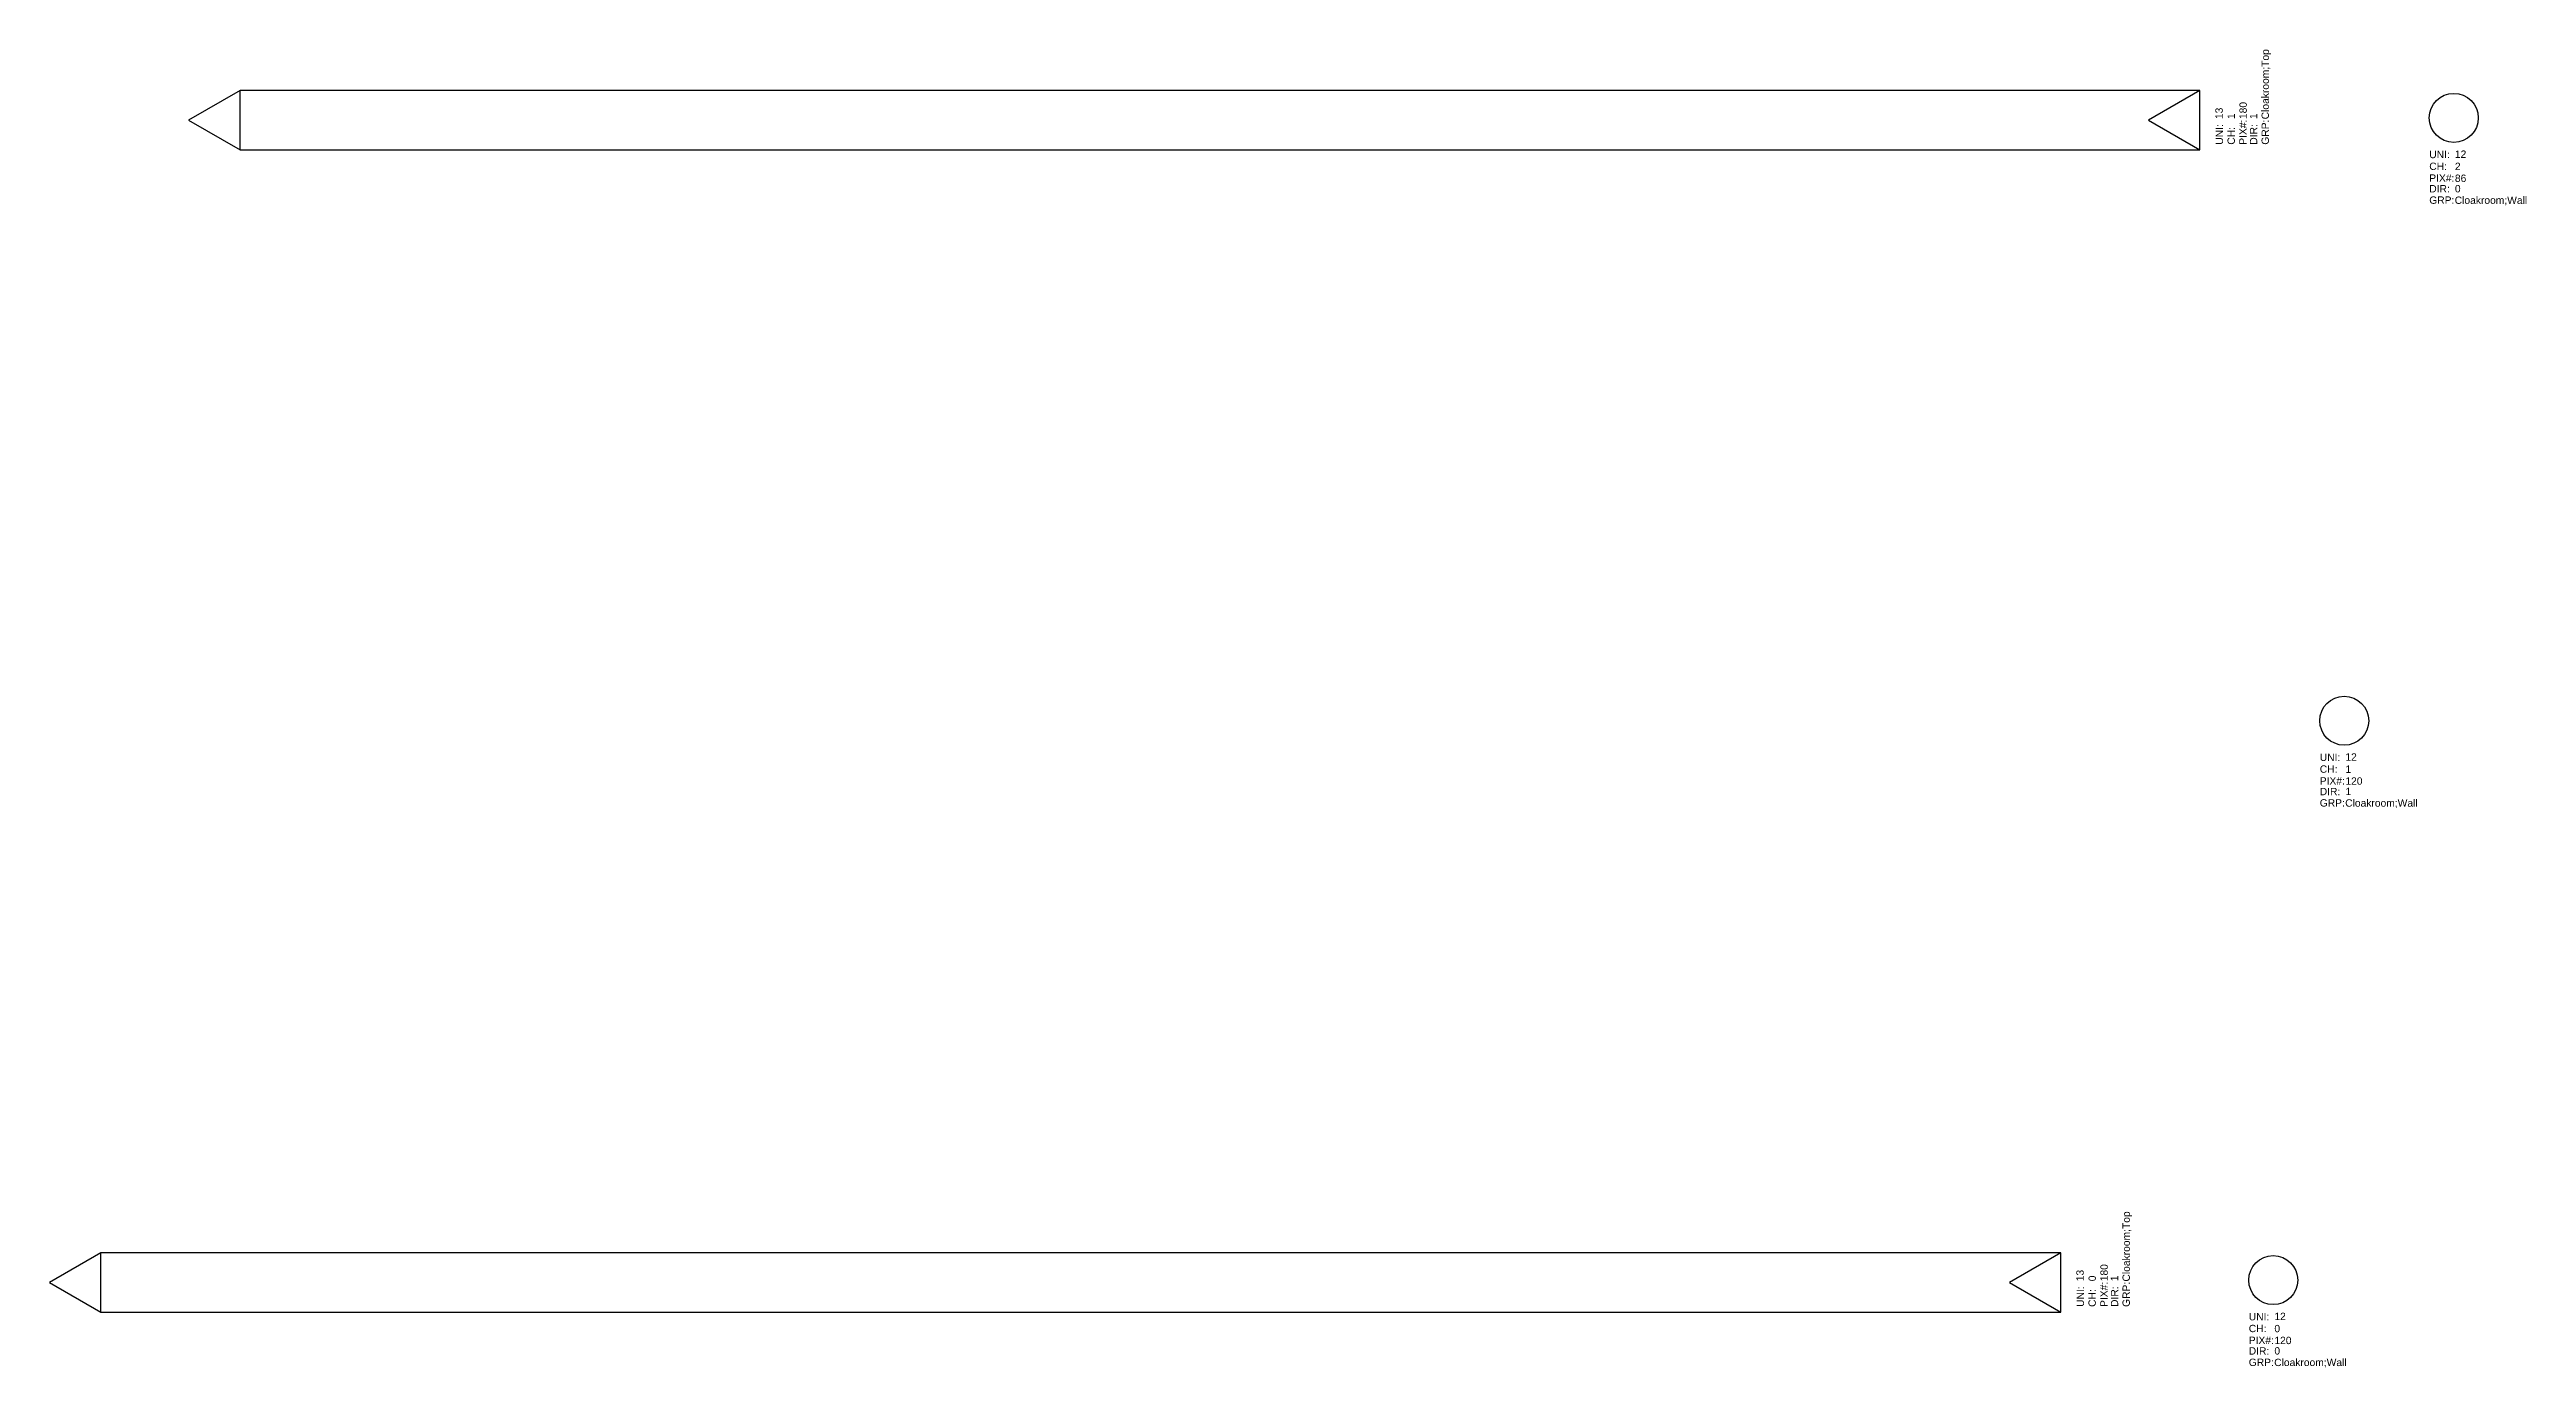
# Model space of a CAD drawing. Header units: millimetres. Extents: x -61 to 30318, y -152 to 16742.
# Drawn here: x 25263 to 30318, y 14053 to 16742 of the extents above; entities that cross this region are included whole.
import ezdxf

# ---------------------------------------------------------------- set-up
doc = ezdxf.new("R2010")
doc.units = ezdxf.units.MM
doc.layers.get('0').update_dxf_attribs({"color": 140})
doc.styles.get("Standard").update_dxf_attribs({"font": 'arial.ttf'})

# ---------------------------------------------------------------- blocks, each defined once
blk = doc.blocks.new('LEDVertical')
at = {"color": 0, "linetype": 'ByBlock', "lineweight": -2}
blk.add_circle((0, 0), 50, dxfattribs=at)
for s, p in [('CH:', (-50, -106.2)), ('UNI:', (-50, -82.1)), ('PIX#:', (-50, -130.3)), ('DIR:', (-50, -152)), ('GRP:', (-50, -175.2))]:
    blk.add_text(s, height=15, dxfattribs=at).set_placement(p)
for tag, p in [('CHANNEL', (2.3, -106.4)), ('UNIVERSE', (2.3, -81.5)), ('PIXELCOUNT', (2.3, -130.6))]:
    blk.add_attdef(tag, p, '', height=15, dxfattribs=at)
at = {"color": 0}
for tag, p in [('DIRECTION', (2.3, -151.9)), ('GROUPS', (1.9, -175.4))]:
    blk.add_attdef(tag, p, '', height=15, dxfattribs=at)
blk = doc.blocks.new('LEDHorizontal')
at = {"color": 0, "linetype": 'ByBlock', "lineweight": -2}
for p, q in [((-60.6, 3965), (-60.6, -35)), ((60.6, -35), (60.6, 3965))]:
    blk.add_line(p, q, dxfattribs=at)
for points in [[(0, 4070), (-60.6, 3965), (60.6, 3965)], [(0, 70), (-60.6, -35), (60.6, -35)]]:
    blk.add_lwpolyline(points, close=True, dxfattribs=at)
for s, p in [('CH:', (-50, -106.2)), ('UNI:', (-50, -82.1)), ('PIX#:', (-50, -130.3)), ('DIR:', (-50, -152)), ('GRP:', (-50, -175.7))]:
    blk.add_text(s, height=15, dxfattribs=at).set_placement(p)
for tag, p in [('CHANNEL', (2.3, -106.4)), ('UNIVERSE', (2.3, -81.5)), ('PIXELCOUNT', (2.3, -130.6))]:
    blk.add_attdef(tag, p, '', height=15, dxfattribs=at)
at = {"color": 0}
for tag, p in [('DIRECTION', (2.3, -151.9)), ('GROUPS', (1.7, -175.7, -2100))]:
    blk.add_attdef(tag, p, '', height=15, dxfattribs=at)

msp = doc.modelspace()

# ---------------------------------------------------------------- block references
at = {"rotation": 90}
for p, values in [((29616.7, 16597.7, 2100), {'UNIVERSE': '13', 'CHANNEL': '1', 'PIXELCOUNT': '180', 'DIRECTION': '1', 'GROUPS': 'Cloakroom;Top'}), ((29332.9, 14226.8, 2100), {'UNIVERSE': '13', 'CHANNEL': '0', 'PIXELCOUNT': '180', 'DIRECTION': '1', 'GROUPS': 'Cloakroom;Top'})]:
    msp.add_blockref('LEDHorizontal', p, dxfattribs=at).add_auto_attribs(values)
for p, values in [((30169.7, 16602.4), {'UNIVERSE': '12', 'CHANNEL': '2', 'PIXELCOUNT': '86', 'DIRECTION': '0', 'GROUPS': 'Cloakroom;Wall'}), ((29946.2, 15372.7), {'UNIVERSE': '12', 'CHANNEL': '1', 'PIXELCOUNT': '120', 'DIRECTION': '1', 'GROUPS': 'Cloakroom;Wall'}), ((29801.3, 14231.5), {'UNIVERSE': '12', 'CHANNEL': '0', 'PIXELCOUNT': '120', 'DIRECTION': '0', 'GROUPS': 'Cloakroom;Wall'})]:
    msp.add_blockref('LEDVertical', p).add_auto_attribs(values)

doc.saveas('drawing.dxf')
